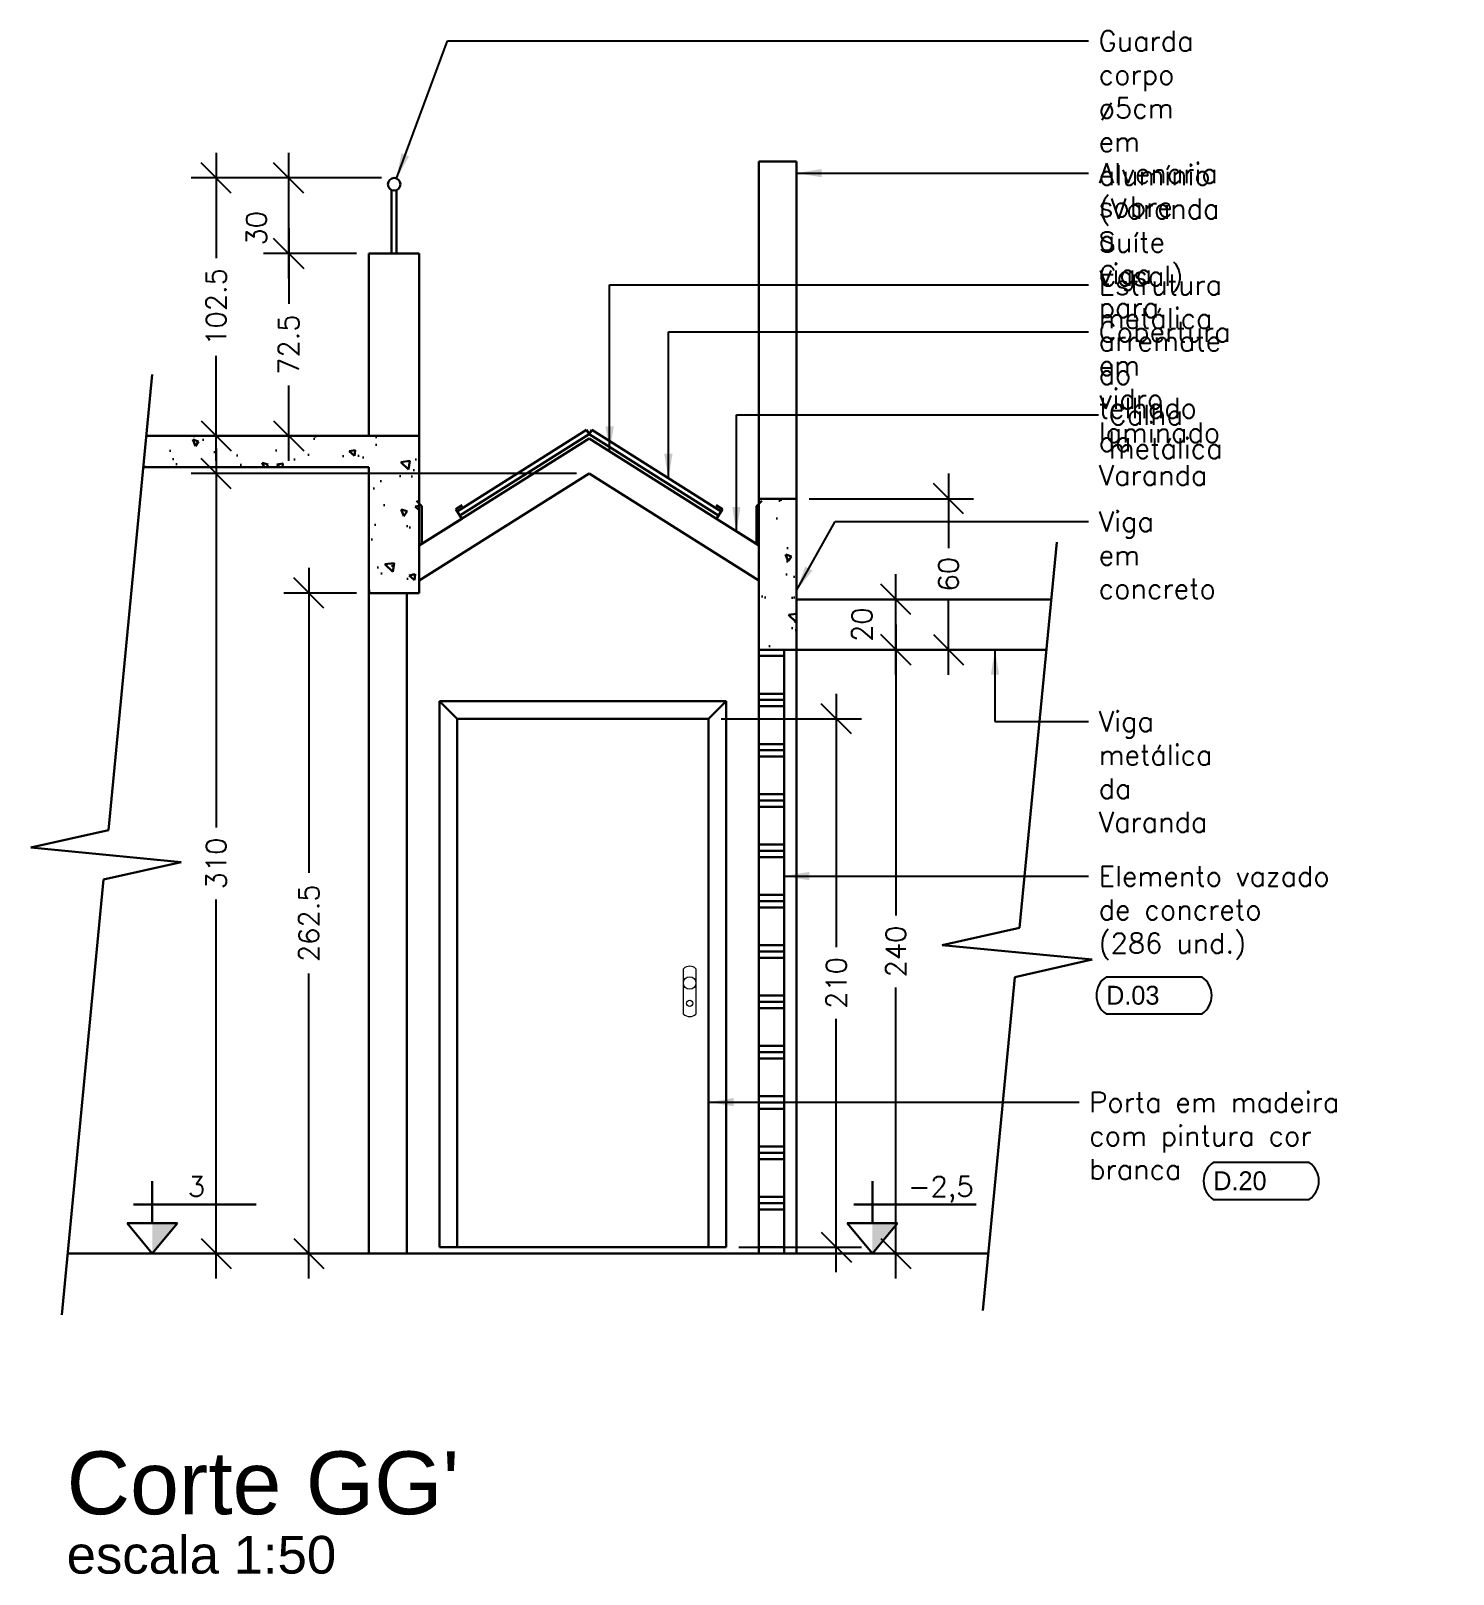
# Model space of a CAD drawing. Header units: millimetres. Extents: x -4228 to 27092, y -6721 to 984.
# Drawn here: x 5332 to 5898, y -881 to -267 of the extents above; entities that cross this region are included whole.
import ezdxf

# ---------------------------------------------------------------- set-up
doc = ezdxf.new("R2010")
doc.units = ezdxf.units.MM
doc.header["$LTSCALE"] = 50
doc.layers.get('0').update_dxf_attribs({"lineweight": 0})
for name, color, linetype in [('borda100', 3, 'Continuous'), ('cobogo', 7, 'Continuous'), ('cota', 1, 'Continuous'), ('esquadrias', 3, 'Continuous'), ('estruturamatalica', 2, 'Continuous'), ('guardacorpo', 2, 'Continuous'), ('HACHURA', 2, 'Continuous'), ('hatch', 2, 'Continuous'), ('PAREDES', 6, 'Continuous'), ('PAREDES3', 2, 'Continuous'), ('PENA01', 3, 'Continuous'), ('PENA02', 2, 'Continuous'), ('PENA_01', 3, 'Continuous'), ('piso', 2, 'Continuous'), ('QLEADER', 7, 'Continuous'), ('TEXTO', 7, 'Continuous'), ('textocod_100', 7, 'Continuous')]:
    doc.layers.add(name, color=color, linetype=linetype)
doc.styles.add('ARIAL', font='arial.ttf')
doc.styles.add('CODIGO', font='bgothl.ttf')
doc.styles.add('COTA', font='simplex.shx')
doc.styles.add('ROMANS', font='romans.shx')
doc.dimstyles.new('1_50', dxfattribs={"dimscale": 0, "dimtxt": 8, "dimasz": 12, "dimexe": 10, "dimexo": 5, "dimgap": 4, "dimtad": 0, "dimdec": 0, "dimzin": 1, "dimdsep": 46, "dimtxsty": 'ROMANS', "dimblk": 'OBLIQUE', "dimcen": 10, "dimdle": 10, "dimclrd": 1, "dimclre": 1, "dimclrt": 7, "dimaunit": 1, "dimadec": 0, "dimazin": 0, "dimtm": 1e-09, "dimtfac": 1, "dimtdec": 0, "dimtmove": 2, "dimatfit": 3, "dimldrblk": 'OBLIQUE', "dimfxl": 1, "dimtolj": 1, "dimtzin": 0, "dimarcsym": 0})
doc.dimstyles.new('LEADER_50', dxfattribs={"dimscale": 0, "dimtxt": 8, "dimasz": 10, "dimexe": 10, "dimexo": 5, "dimgap": 4, "dimtad": 0, "dimdec": 0, "dimzin": 1, "dimdsep": 46, "dimtxsty": 'ROMANS', "dimcen": 10, "dimdle": 10, "dimclrd": 9, "dimclre": 9, "dimclrt": 7, "dimaunit": 1, "dimadec": 0, "dimazin": 0, "dimtm": 1e-09, "dimtfac": 1, "dimtdec": 0, "dimtmove": 2, "dimatfit": 3, "dimfxl": 1, "dimtolj": 1, "dimtzin": 0, "dimarcsym": 0})

msp = doc.modelspace()

# ---------------------------------------------------------------- texts
at = {"layer": 'PENA02', "lineweight": 30, "style": 'COTA'}
for s, p in [('3', (5394.91, -730.74)), ('-2,5', (5681.23, -730.74))]:
    msp.add_text(s, height=8, dxfattribs=at).set_placement(p)
at = {"layer": 'QLEADER', "color": 7, "linetype": 'Continuous', "lineweight": 30, "char_height": 8, "width": 0.32, "attachment_point": 1, "style": 'ROMANS'}
for s, insert in [('Guarda corpo ø5cm \\Pem alumínio\\P(Varanda Suíte Casal)', (5756.97, -267.39)), ('Alvenaria sobre a \\Pviga para arremate do \\Ptelhado da Varanda', (5756.97, -319.95)), ('Estrutura metálica', (5756.97, -364.29)), ('Cobertura em \\Pvidro laminado', (5756.97, -383.01)), ('Calha metálica', (5760.97, -416)), ('Viga em concreto', (5756.97, -458.41)), ('Viga metálica\\Pda Varanda', (5756.97, -537.87))]:
    msp.add_mtext(s, dxfattribs=dict(at, insert=insert))
at = {"layer": 'QLEADER', "color": 7, "linetype": 'Continuous', "lineweight": 30, "char_height": 8, "attachment_point": 1, "style": 'ROMANS'}
for s, insert in [('Elemento vazado \\Pde concreto\\P(286 und.)', (5756.97, -599.37)), ('Porta em madeira\\Pcom pintura cor \\Pbranca', (5753.21, -689.23))]:
    msp.add_mtext(s, dxfattribs=dict(at, insert=insert))
at = {"layer": 'TEXTO', "linetype": 'Continuous', "lineweight": 30, "style": 'ARIAL'}
for s, height, p in [("Corte GG'", 25, (5346.71, -857.06)), ('escala 1:50', 15, (5346.71, -880.64))]:
    msp.add_text(s, height=height, dxfattribs=at).set_placement(p)
at = {"layer": 'textocod_100', "style": 'CODIGO'}
for s, p in [('D.03', (5759.97, -654.48)), ('D.20', (5802.56, -728.24))]:
    msp.add_text(s, height=7.5, dxfattribs=at).set_placement(p)

# ---------------------------------------------------------------- blocks, each defined once
blk = doc.blocks.new('A$C299024CD')
at = {"layer": 'cobogo', "linetype": 'Continuous', "lineweight": 30}
for p, q in [((-5856.43, -1242.23), (-5856.43, -1257.23)), ((-5846.43, -1242.23), (-5846.43, -1257.23))]:
    blk.add_line(p, q, dxfattribs=at)
at = {"layer": 'cobogo', "color": 2, "linetype": 'Continuous', "lineweight": 30}
for points in [[(-5856.43, -1242.23), (-5846.43, -1242.23), (-5846.43, -1239.73), (-5856.43, -1239.73)], [(-5856.43, -1259.73), (-5846.43, -1259.73), (-5846.43, -1257.23), (-5856.43, -1257.23)]]:
    blk.add_lwpolyline(points, close=True, dxfattribs=at)
blk = doc.blocks.new('_OBLIQUE')
at = {"color": 0, "linetype": 'ByBlock'}
blk.add_line((-0.5, -0.5), (0.5, 0.5), dxfattribs=at)
blk = doc.blocks.new('*D73')
at = {"layer": 'cota', "color": 1, "linetype": 'Continuous', "lineweight": -2}
for p, q in [((5652.69, -530.87), (5652.69, -631.58)), ((5606.91, -540.87), (5662.69, -540.87)), ((5652.69, -760.87), (5652.69, -660.16)), ((5613.91, -750.87), (5662.69, -750.87))]:
    blk.add_line(p, q, dxfattribs=at)
at = {"layer": 'Defpoints', "color": 0, "linetype": 'Continuous', "lineweight": 30}
for p in [(5601.91, -540.87), (5608.91, -750.87), (5652.69, -750.87)]:
    blk.add_point(p, dxfattribs=at)
at = {"layer": 'cota', "color": 1, "linetype": 'Continuous', "lineweight": -2, "xscale": 12, "yscale": 12, "zscale": 12}
for p, rotation in [((5652.69, -540.87), 90), ((5652.69, -750.87), 270)]:
    blk.add_blockref('_OBLIQUE', p, dxfattribs=dict(at, rotation=rotation))
at = {"layer": 'cota', "color": 7, "linetype": 'Continuous', "lineweight": 30, "insert": (5652.69, -645.87), "char_height": 8, "attachment_point": 5, "rotation": 90, "style": 'ROMANS'}
blk.add_mtext('\\A1;210', dxfattribs=at)
blk = doc.blocks.new('*D86')
at = {"layer": 'cota', "color": 1, "linetype": 'Continuous', "lineweight": -2}
for p, q in [((5676.34, -503.37), (5676.34, -619.08)), ((5649, -513.37), (5686.34, -513.37)), ((5676.34, -763.37), (5676.34, -647.66)), ((5650.7, -753.37), (5686.34, -753.37))]:
    blk.add_line(p, q, dxfattribs=at)
at = {"layer": 'Defpoints', "color": 0, "linetype": 'Continuous', "lineweight": 30}
for p in [(5644, -513.37), (5645.7, -753.37), (5676.34, -753.37)]:
    blk.add_point(p, dxfattribs=at)
at = {"layer": 'cota', "color": 1, "linetype": 'Continuous', "lineweight": -2, "xscale": 12, "yscale": 12, "zscale": 12}
for p, rotation in [((5676.34, -513.37), 90), ((5676.34, -753.37), 270)]:
    blk.add_blockref('_OBLIQUE', p, dxfattribs=dict(at, rotation=rotation))
at = {"layer": 'cota', "color": 7, "linetype": 'Continuous', "lineweight": 30, "insert": (5676.34, -633.37), "char_height": 8, "attachment_point": 5, "rotation": 90, "style": 'ROMANS'}
blk.add_mtext('\\A1;240', dxfattribs=at)
blk = doc.blocks.new('*D87')
at = {"layer": 'cota', "color": 1, "linetype": 'Continuous', "lineweight": -2}
for p, q in [((5676.34, -523.37), (5676.34, -483.37)), ((5672.17, -493.37), (5686.34, -493.37)), ((5672.17, -513.37), (5686.34, -513.37))]:
    blk.add_line(p, q, dxfattribs=at)
at = {"layer": 'Defpoints', "color": 0, "linetype": 'Continuous', "lineweight": 30}
for p in [(5667.17, -493.37), (5676.34, -493.37), (5667.17, -513.37)]:
    blk.add_point(p, dxfattribs=at)
at = {"layer": 'cota', "color": 1, "linetype": 'Continuous', "lineweight": -2, "xscale": 12, "yscale": 12, "zscale": 12}
for p, rotation in [((5676.34, -493.37), 90), ((5676.34, -513.37), 270)]:
    blk.add_blockref('_OBLIQUE', p, dxfattribs=dict(at, rotation=rotation))
at = {"layer": 'cota', "color": 7, "linetype": 'Continuous', "lineweight": 30, "insert": (5662.9, -503.43), "char_height": 8, "attachment_point": 5, "rotation": 90, "style": 'ROMANS'}
blk.add_mtext('\\A1;20', dxfattribs=at)
blk = doc.blocks.new('*D88')
at = {"layer": 'cota', "color": 1, "linetype": 'Continuous', "lineweight": -2}
for p, q in [((5697.3, -443.37), (5697.3, -473.08)), ((5641.91, -453.37), (5707.3, -453.37)), ((5697.3, -523.37), (5697.3, -493.66)), ((5672.17, -513.37), (5707.3, -513.37))]:
    blk.add_line(p, q, dxfattribs=at)
at = {"layer": 'Defpoints', "color": 0, "linetype": 'Continuous', "lineweight": 30}
for p in [(5636.91, -453.37), (5667.17, -513.37), (5697.3, -513.37)]:
    blk.add_point(p, dxfattribs=at)
at = {"layer": 'cota', "color": 1, "linetype": 'Continuous', "lineweight": -2, "xscale": 12, "yscale": 12, "zscale": 12}
for p, rotation in [((5697.3, -453.37), 90), ((5697.3, -513.37), 270)]:
    blk.add_blockref('_OBLIQUE', p, dxfattribs=dict(at, rotation=rotation))
at = {"layer": 'cota', "color": 7, "linetype": 'Continuous', "lineweight": 30, "insert": (5697.3, -483.37), "char_height": 8, "attachment_point": 5, "rotation": 90, "style": 'ROMANS'}
blk.add_mtext('\\A1;60', dxfattribs=at)
blk = doc.blocks.new('*D89')
at = {"layer": 'cota', "color": 1, "linetype": 'Continuous', "lineweight": -2}
for p, q in [((5443.02, -480.87), (5443.02, -602.12)), ((5461.91, -490.87), (5433.02, -490.87)), ((5443.02, -763.37), (5443.02, -642.12)), ((5481.91, -753.37), (5433.02, -753.37))]:
    blk.add_line(p, q, dxfattribs=at)
at = {"layer": 'Defpoints', "color": 0, "linetype": 'Continuous', "lineweight": 30}
for p in [(5466.91, -490.87), (5443.02, -753.37), (5486.91, -753.37)]:
    blk.add_point(p, dxfattribs=at)
at = {"layer": 'cota', "color": 1, "linetype": 'Continuous', "lineweight": -2, "xscale": 12, "yscale": 12, "zscale": 12}
for p, rotation in [((5443.02, -490.87), 90), ((5443.02, -753.37), 270)]:
    blk.add_blockref('_OBLIQUE', p, dxfattribs=dict(at, rotation=rotation))
at = {"layer": 'cota', "color": 7, "linetype": 'Continuous', "lineweight": 30, "insert": (5443.02, -622.12), "char_height": 8, "attachment_point": 5, "rotation": 90, "style": 'ROMANS'}
blk.add_mtext('\\A1;262.5', dxfattribs=at)
blk = doc.blocks.new('*D90')
at = {"layer": 'cota', "color": 1, "linetype": 'Continuous', "lineweight": -2}
for p, q in [((5406.15, -433.37), (5406.15, -584.08)), ((5549.41, -443.37), (5396.15, -443.37)), ((5406.15, -763.37), (5406.15, -612.66)), ((5484.35, -753.37), (5396.15, -753.37))]:
    blk.add_line(p, q, dxfattribs=at)
at = {"layer": 'Defpoints', "color": 0, "linetype": 'Continuous', "lineweight": 30}
for p in [(5554.41, -443.37), (5406.15, -753.37), (5489.35, -753.37)]:
    blk.add_point(p, dxfattribs=at)
at = {"layer": 'cota', "color": 1, "linetype": 'Continuous', "lineweight": -2, "xscale": 12, "yscale": 12, "zscale": 12}
for p, rotation in [((5406.15, -443.37), 90), ((5406.15, -753.37), 270)]:
    blk.add_blockref('_OBLIQUE', p, dxfattribs=dict(at, rotation=rotation))
at = {"layer": 'cota', "color": 7, "linetype": 'Continuous', "lineweight": 30, "insert": (5406.15, -598.37), "char_height": 8, "attachment_point": 5, "rotation": 90, "style": 'ROMANS'}
blk.add_mtext('\\A1;310', dxfattribs=at)
blk = doc.blocks.new('*D91')
at = {"layer": 'cota', "color": 1, "linetype": 'Continuous', "lineweight": -2}
for p, q in [((5434.99, -345.87), (5434.99, -375.93)), ((5461.91, -355.87), (5424.99, -355.87)), ((5434.99, -438.37), (5434.99, -408.31)), ((5461.91, -428.37), (5424.99, -428.37))]:
    blk.add_line(p, q, dxfattribs=at)
at = {"layer": 'Defpoints', "color": 0, "linetype": 'Continuous', "lineweight": 30}
for p in [(5466.91, -355.87), (5434.99, -428.37), (5466.91, -428.37)]:
    blk.add_point(p, dxfattribs=at)
at = {"layer": 'cota', "color": 1, "linetype": 'Continuous', "lineweight": -2, "xscale": 12, "yscale": 12, "zscale": 12}
for p, rotation in [((5434.99, -355.87), 90), ((5434.99, -428.37), 270)]:
    blk.add_blockref('_OBLIQUE', p, dxfattribs=dict(at, rotation=rotation))
at = {"layer": 'cota', "color": 7, "linetype": 'Continuous', "lineweight": 30, "insert": (5434.99, -392.12), "char_height": 8, "attachment_point": 5, "rotation": 90, "style": 'ROMANS'}
blk.add_mtext('\\A1;72.5', dxfattribs=at)
blk = doc.blocks.new('*D92')
at = {"layer": 'cota', "color": 1, "linetype": 'Continuous', "lineweight": -2}
for p, q in [((5434.99, -365.87), (5434.99, -315.87)), ((5471.91, -325.87), (5424.99, -325.87)), ((5461.91, -355.87), (5424.99, -355.87))]:
    blk.add_line(p, q, dxfattribs=at)
at = {"layer": 'Defpoints', "color": 0, "linetype": 'Continuous', "lineweight": 30}
for p in [(5434.99, -325.87), (5476.91, -325.87), (5466.91, -355.87)]:
    blk.add_point(p, dxfattribs=at)
at = {"layer": 'cota', "color": 1, "linetype": 'Continuous', "lineweight": -2, "xscale": 12, "yscale": 12, "zscale": 12}
for p, rotation in [((5434.99, -325.87), 90), ((5434.99, -355.87), 270)]:
    blk.add_blockref('_OBLIQUE', p, dxfattribs=dict(at, rotation=rotation))
at = {"layer": 'cota', "color": 7, "linetype": 'Continuous', "lineweight": 30, "insert": (5422.15, -345.87), "char_height": 8, "attachment_point": 5, "rotation": 90, "style": 'ROMANS'}
blk.add_mtext('\\A1;30', dxfattribs=at)
blk = doc.blocks.new('*D93')
at = {"layer": 'cota', "color": 1, "linetype": 'Continuous', "lineweight": -2}
for p, q in [((5406.15, -315.87), (5406.15, -357.69)), ((5463.67, -325.87), (5396.15, -325.87)), ((5406.15, -438.37), (5406.15, -396.55)), ((5438.45, -428.37), (5396.15, -428.37))]:
    blk.add_line(p, q, dxfattribs=at)
at = {"layer": 'Defpoints', "color": 0, "linetype": 'Continuous', "lineweight": 30}
for p in [(5468.67, -325.87), (5406.15, -428.37), (5443.45, -428.37)]:
    blk.add_point(p, dxfattribs=at)
at = {"layer": 'cota', "color": 1, "linetype": 'Continuous', "lineweight": -2, "xscale": 12, "yscale": 12, "zscale": 12}
for p, rotation in [((5406.15, -325.87), 90), ((5406.15, -428.37), 270)]:
    blk.add_blockref('_OBLIQUE', p, dxfattribs=dict(at, rotation=rotation))
at = {"layer": 'cota', "color": 7, "linetype": 'Continuous', "lineweight": 30, "insert": (5406.15, -377.12), "char_height": 8, "attachment_point": 5, "rotation": 90, "style": 'ROMANS'}
blk.add_mtext('\\A1;102.5', dxfattribs=at)

# ---------------------------------------------------------------- dimensions: what is measured, and where the dimension line sits
at = {"layer": 'cota', "linetype": 'Continuous', "lineweight": 30}
for base, p1, p2, override, picture, middle in [((5406.15, -428.37), (5468.67, -325.87), (5443.45, -428.37), {"dimscale": 1, "dimdec": 1}, '*D93', (5406.15, -377.12)), ((5434.99, -428.37), (5466.91, -355.87), (5466.91, -428.37), {"dimscale": 1, "dimdec": 1}, '*D91', (5434.99, -392.12)), ((5406.15, -753.37), (5554.41, -443.37), (5489.35, -753.37), {"dimscale": 1}, '*D90', (5406.15, -598.37)), ((5697.3, -513.37), (5636.91, -453.37), (5667.17, -513.37), {"dimscale": 1}, '*D88', (5697.3, -483.37)), ((5443.02, -753.37), (5466.91, -490.87), (5486.91, -753.37), {"dimscale": 1, "dimdec": 1}, '*D89', (5443.02, -622.12)), ((5676.34, -753.37), (5644, -513.37), (5645.7, -753.37), {"dimscale": 1}, '*D86', (5676.34, -633.37)), ((5652.69, -750.87), (5601.91, -540.87), (5608.91, -750.87), {"dimscale": 1}, '*D73', (5652.69, -645.87))]:
    dim = msp.add_linear_dim(base=base, p1=p1, p2=p2, angle=90, dimstyle='1_50', override=override, dxfattribs=at)
    dim.commit()
    dim.dimension.update_dxf_attribs({"geometry": picture, "text_midpoint": middle})
for base, p1, p2, picture, middle in [((5434.99, -325.87), (5466.91, -355.87), (5476.91, -325.87), '*D92', (5422.15, -345.87)), ((5676.34, -493.37), (5667.17, -513.37), (5667.17, -493.37), '*D87', (5662.9, -503.43))]:
    dim = msp.add_linear_dim(base=base, p1=p1, p2=p2, angle=90, dimstyle='1_50', override={"dimscale": 1}, dxfattribs=at)
    dim.commit()
    dim.dimension.update_dxf_attribs({"geometry": picture, "text_midpoint": middle, "dimtype": 160})

# ---------------------------------------------------------------- hatches: boundary and pattern name
at = {"layer": 'hatch', "linetype": 'Continuous', "lineweight": 30}
h = msp.add_hatch(dxfattribs=at)
h.set_pattern_fill('AR-CONC', color=256, scale=0.15, angle=90, style=0)
h.set_pattern_definition([(140, (5738.18, -492.775), (2.3909, 27.3277), [2.8575, -31.4325]), (85, (5738.18, -492.775), (-28.6585, -5.2864), [2.286, -25.146]), (190.451, (5738.38, -490.498), (-26.2675, 22.0414), [2.4285, -26.7135]), (136.184, (5730.56, -492.775), (6.3063, 40.662), [4.2862, -47.1487]), (186.636, (5731.086, -489.387), (-37.114, 35.6106), [3.6427, -40.0702]), (81.184, (5730.56, -492.775), (-37.114, 35.6107), [3.429, -37.719]), (111, (5732.465, -488.965), (15.3398, 22.7422), [2.8575, -31.4325]), (56, (5732.465, -488.965), (-27.6282, 9.2703), [2.286, -25.146]), (161.451, (5733.744, -487.07), (-12.2884, 32.0125), [2.4285, -26.7135]), (127.5, (5738.18, -492.775), (-12.68326, 0.4633), [0, -24.8412, 0, -25.527, 0, -25.24125]), (97.5, (5738.18, -492.775), (-15.0271, 10.02295), [0, -14.5542, 0, -24.2697, 0, -9.62025]), (57.5, (5738.18, -501.271), (0.8593, 20.3386), [0, -9.525, 0, -29.718, 0, -39.4335]), (47.5, (5738.18, -505.081), (-3.814, 22.2194), [0, -12.3825, 0, -19.7358, 0, -28.0035])])
h.paths.add_polyline_path([(5486.91, -490.87), (5486.91, -428.37), (5378.38, -428.37), (5377.18, -440.87), (5466.91, -440.87), (5466.91, -490.87)])
h = msp.add_hatch(dxfattribs=at)
h.set_pattern_fill('AR-CONC', color=256, scale=0.15, angle=90, style=0)
h.set_pattern_definition([(140, (13961.223, -2409.807), (2.39086, 27.3277), [2.8575, -31.4325]), (85, (13961.223, -2409.807), (-28.6585, -5.28642), [2.286, -25.146]), (190.451, (13961.422, -2407.53), (-26.2675, 22.041375), [2.4285, -26.7135]), (136.1842, (13953.603, -2409.807), (6.30635, 40.66186), [4.28625, -47.14875]), (186.6356, (13954.13, -2406.42), (-37.11383, 35.61064), [3.64275, -40.07025]), (81.184, (13953.603, -2409.807), (-37.11377, 35.6107), [3.429, -37.719]), (111, (13955.508, -2405.997), (15.33983, 22.74223), [2.8575, -31.4325]), (56, (13955.508, -2405.997), (-27.628195, 9.2703), [2.286, -25.146]), (161.4514, (13956.786, -2404.102), (-12.28843, 32.01247), [2.4285, -26.7135]), (127.5, (13961.223, -2409.807), (-12.683256, 0.46329), [0, -24.8412, 0, -25.527, 0, -25.24125]), (97.5, (13961.223, -2409.807), (-15.027086, 10.02295), [0, -14.5542, 0, -24.2697, 0, -9.62025]), (57.5, (13961.223, -2418.303), (0.859312, 20.338589), [0, -9.525, 0, -29.718, 0, -39.4335]), (47.5, (13961.223, -2422.113), (-3.813974, 22.219377), [0, -12.3825, 0, -19.7358, 0, -28.0035])])
h.paths.add_polyline_path([(5636.91, -513.37), (5636.91, -453.37), (5621.91, -453.37), (5621.91, -513.37)])

# ---------------------------------------------------------------- linework, layer by layer
at = {"layer": 'borda100', "color": 9, "linetype": 'Continuous'}
for points in [[(5798.1, -658.12, 0.525115), (5798.1, -643.51), (5759.92, -643.51, 0.525115), (5759.92, -658.12)], [(5840.69, -731.88, 0.525115), (5840.69, -717.27), (5802.51, -717.27, 0.525115), (5802.51, -731.88)]]:
    msp.add_lwpolyline(points, format="xyb", close=True, dxfattribs=at)
at = {"layer": 'esquadrias', "color": 0, "linetype": 'Continuous', "lineweight": 30}
for p, q in [((5553.34, -426), (5501.91, -458.39)), ((5554.41, -427.69), (5502.97, -460.08)), ((5554.41, -427.69), (5553.34, -426)), ((5554.41, -427.69), (5555.47, -426)), ((5554.41, -427.69), (5605.84, -460.08)), ((5555.47, -426), (5606.91, -458.39))]:
    msp.add_line(p, q, dxfattribs=at)
at = {"layer": 'esquadrias', "linetype": 'Continuous', "lineweight": 30}
for p, q in [((5494.91, -533.87), (5608.91, -533.87)), ((5494.91, -533.87), (5494.91, -750.87)), ((5608.91, -533.87), (5608.91, -750.87)), ((5501.91, -540.87), (5501.91, -750.87)), ((5501.91, -540.87), (5601.91, -540.87)), ((5601.91, -540.87), (5601.91, -750.87))]:
    msp.add_line(p, q, dxfattribs=at)
at = {"layer": 'esquadrias', "linetype": 'Continuous', "lineweight": 5}
for p, q in [((5494.91, -533.87), (5494.91, -750.87)), ((5608.91, -533.87), (5494.91, -533.87)), ((5501.91, -540.87), (5494.91, -533.87)), ((5601.91, -540.87), (5608.91, -533.87)), ((5608.91, -750.87), (5608.91, -533.87)), ((5601.91, -540.87), (5501.91, -540.87)), ((5501.91, -540.87), (5501.91, -750.87)), ((5601.91, -750.87), (5601.91, -540.87)), ((5591.91, -658.2), (5591.91, -640.2)), ((5596.91, -640.2), (5596.91, -658.2))]:
    msp.add_line(p, q, dxfattribs=at)
for centre, radius in [((5594.41, -645.87), 2.5), ((5594.41, -653.95), 1.25)]:
    msp.add_circle(centre, radius, dxfattribs=at)
for centre, start, end in [((5594.41, -642.82), 46.39718, 133.60282), ((5594.41, -655.57), 226.39718, 313.60282)]:
    msp.add_arc(centre, 3.63, start, end, dxfattribs=at)
at = {"layer": 'estruturamatalica', "linetype": 'Continuous', "lineweight": 30}
for p, q in [((5486.91, -471.97), (5554.41, -429.47)), ((5554.41, -429.47), (5621.91, -471.97)), ((5486.91, -485.87), (5554.41, -443.37)), ((5554.41, -443.37), (5621.91, -485.87)), ((5636.91, -493.37), (5738.12, -493.37)), ((5636.91, -513.37), (5736.2, -513.37))]:
    msp.add_line(p, q, dxfattribs=at)
at = {"layer": 'estruturamatalica', "color": 4, "linetype": 'Continuous', "lineweight": 30}
for p, q in [((5487.91, -456.34), (5485.79, -454.22)), ((5487.91, -471.34), (5487.91, -456.34)), ((5503.91, -455.94), (5501.37, -457.54)), ((5501.37, -457.54), (5503.77, -461.35)), ((5604.9, -455.94), (5607.44, -457.54)), ((5607.44, -457.54), (5605.04, -461.35)), ((5620.91, -456.34), (5623.03, -454.22)), ((5620.91, -471.34), (5620.91, -456.34)), ((5503.77, -461.35), (5487.91, -471.34)), ((5605.04, -461.35), (5620.91, -471.34))]:
    msp.add_line(p, q, dxfattribs=at)
at = {"layer": 'guardacorpo', "linetype": 'Continuous', "lineweight": 30}
msp.add_circle((5476.91, -328.37), 2.5, dxfattribs=at)
at = {"layer": 'HACHURA', "color": 3, "linetype": 'Continuous', "lineweight": 30}
for p, q in [((5475.91, -330.66), (5475.91, -355.87)), ((5477.91, -330.66), (5477.91, -355.87)), ((5501.91, -540.87), (5494.91, -533.87)), ((5601.91, -540.87), (5608.91, -533.87))]:
    msp.add_line(p, q, dxfattribs=at)
at = {"layer": 'PAREDES', "linetype": 'Continuous', "lineweight": 30}
for p, q in [((5466.91, -355.87), (5486.91, -355.87)), ((5466.91, -355.87), (5466.91, -428.37)), ((5486.91, -355.87), (5486.91, -428.37)), ((5378.38, -428.37), (5486.91, -428.37)), ((5486.91, -428.37), (5486.91, -490.87)), ((5377.18, -440.87), (5466.91, -440.87)), ((5466.91, -440.87), (5466.91, -490.87)), ((5621.91, -453.37), (5636.91, -453.37)), ((5621.91, -513.37), (5621.91, -453.37)), ((5636.91, -453.37), (5636.91, -513.37)), ((5466.91, -490.87), (5486.91, -490.87)), ((5636.91, -513.37), (5621.91, -513.37))]:
    msp.add_line(p, q, dxfattribs=at)
at = {"layer": 'PAREDES3', "color": 7, "linetype": 'Continuous', "lineweight": 30}
for p, q in [((5621.91, -468.37), (5621.91, -319.37)), ((5621.91, -319.37), (5636.91, -319.37)), ((5636.91, -468.37), (5636.91, -319.37))]:
    msp.add_line(p, q, dxfattribs=at)
at = {"layer": 'PAREDES3', "linetype": 'Continuous', "lineweight": 30}
for p, q in [((5466.91, -490.87), (5466.91, -753.37)), ((5481.91, -490.87), (5481.91, -753.37))]:
    msp.add_line(p, q, dxfattribs=at)
at = {"layer": 'PAREDES3', "color": 3, "linetype": 'Continuous', "lineweight": 30}
msp.add_line((5636.91, -513.37), (5636.91, -753.37), dxfattribs=at)
at = {"layer": 'PENA01', "lineweight": 30}
for p, q in [((5380.73, -724.62), (5380.73, -741.37)), ((5667.06, -724.62), (5667.06, -741.37)), ((5373.29, -733.86), (5422.02, -733.86)), ((5659.62, -733.86), (5708.34, -733.86)), ((5370.73, -741.37), (5390.73, -741.37)), ((5380.73, -753.37), (5370.73, -741.37)), ((5380.73, -753.37), (5390.73, -741.37)), ((5657.06, -741.37), (5677.06, -741.37)), ((5667.06, -753.37), (5657.06, -741.37)), ((5667.06, -753.37), (5677.06, -741.37))]:
    msp.add_line(p, q, dxfattribs=at)
for points in [[(5380.73, -753.37), (5380.73, -741.37), (5380.73, -753.37), (5390.73, -741.37)], [(5667.06, -753.37), (5667.06, -741.37), (5667.06, -753.37), (5677.06, -741.37)]]:
    msp.add_solid(points, dxfattribs=at)
at = {"layer": 'PENA_01', "linetype": 'Continuous', "lineweight": 30}
for p, q in [((5380.73, -404.04), (5363.29, -585.11)), ((5740.31, -470.7), (5725.56, -623.88)), ((5332.49, -592.05), (5363.29, -585.11)), ((5332.49, -592.05), (5392.21, -597.8)), ((5361.4, -604.73), (5392.21, -597.8)), ((5361.4, -604.73), (5344.74, -777.81)), ((5694.75, -630.81), (5725.56, -623.88)), ((5694.75, -630.81), (5754.47, -636.56)), ((5723.67, -643.49), (5754.47, -636.56)), ((5723.67, -643.49), (5710.91, -776))]:
    msp.add_line(p, q, dxfattribs=at)
at = {"layer": 'piso', "color": 8, "linetype": 'Continuous', "lineweight": 30}
msp.add_line((5347.09, -753.37), (5713.09, -753.37), dxfattribs=at)
at = {"layer": 'piso', "color": 7, "linetype": 'Continuous', "lineweight": 30}
msp.add_line((5494.91, -750.87), (5608.91, -750.87), dxfattribs=at)

# ---------------------------------------------------------------- block references
at = {"layer": 'cobogo', "color": 2, "linetype": 'Continuous', "lineweight": 30}
for p in [(11478.33, 726.36), (11478.33, 706.36), (11478.33, 686.36), (11478.33, 666.36), (11478.33, 646.36), (11478.33, 626.36), (11478.33, 606.36), (11478.33, 586.36), (11478.33, 566.36), (11478.33, 546.36), (11478.33, 526.36), (11478.33, 506.36)]:
    msp.add_blockref('A$C299024CD', p, dxfattribs=at)

msp.set_redraw_order([(e.dxf.handle, doc.entitydb.next_handle()) for e in msp.query("TEXT MTEXT ATTDEF DIMENSION ARC_DIMENSION")])  # texts and dimensions are drawn at this point

# ---------------------------------------------------------------- leaders
at = {"layer": 'QLEADER', "linetype": 'Continuous', "lineweight": 30, "annotation_type": 0, "has_hookline": 1, "hookline_direction": 0}
for points, text_width in [([(5477.85, -326.05), (5498.12, -271.39), (5752.97, -271.39)], 134.1), ([(5636.91, -323.95), (5752.97, -323.95)], 140.95), ([(5562.59, -434.62), (5562.59, -368.29), (5752.97, -368.29)], 109.71), ([(5585.94, -445.48), (5585.94, -387.01), (5752.97, -387.01)], 88.38), ([(5612.97, -466.63), (5612.97, -420), (5756.97, -420)], 88.38), ([(5636.91, -489.85), (5652.2, -462.41), (5752.97, -462.41)], 108.95), ([(5715.77, -513.37), (5715.77, -541.87), (5752.97, -541.87)], 80.76), ([(5631.91, -603.37), (5752.97, -603.37)], 101.33), ([(5601.91, -693.23), (5749.21, -693.23)], 111.24)]:
    msp.add_leader(points, dimstyle='LEADER_50', override={"dimscale": 1}, dxfattribs=dict(at, text_width=text_width))

doc.saveas('drawing.dxf')
